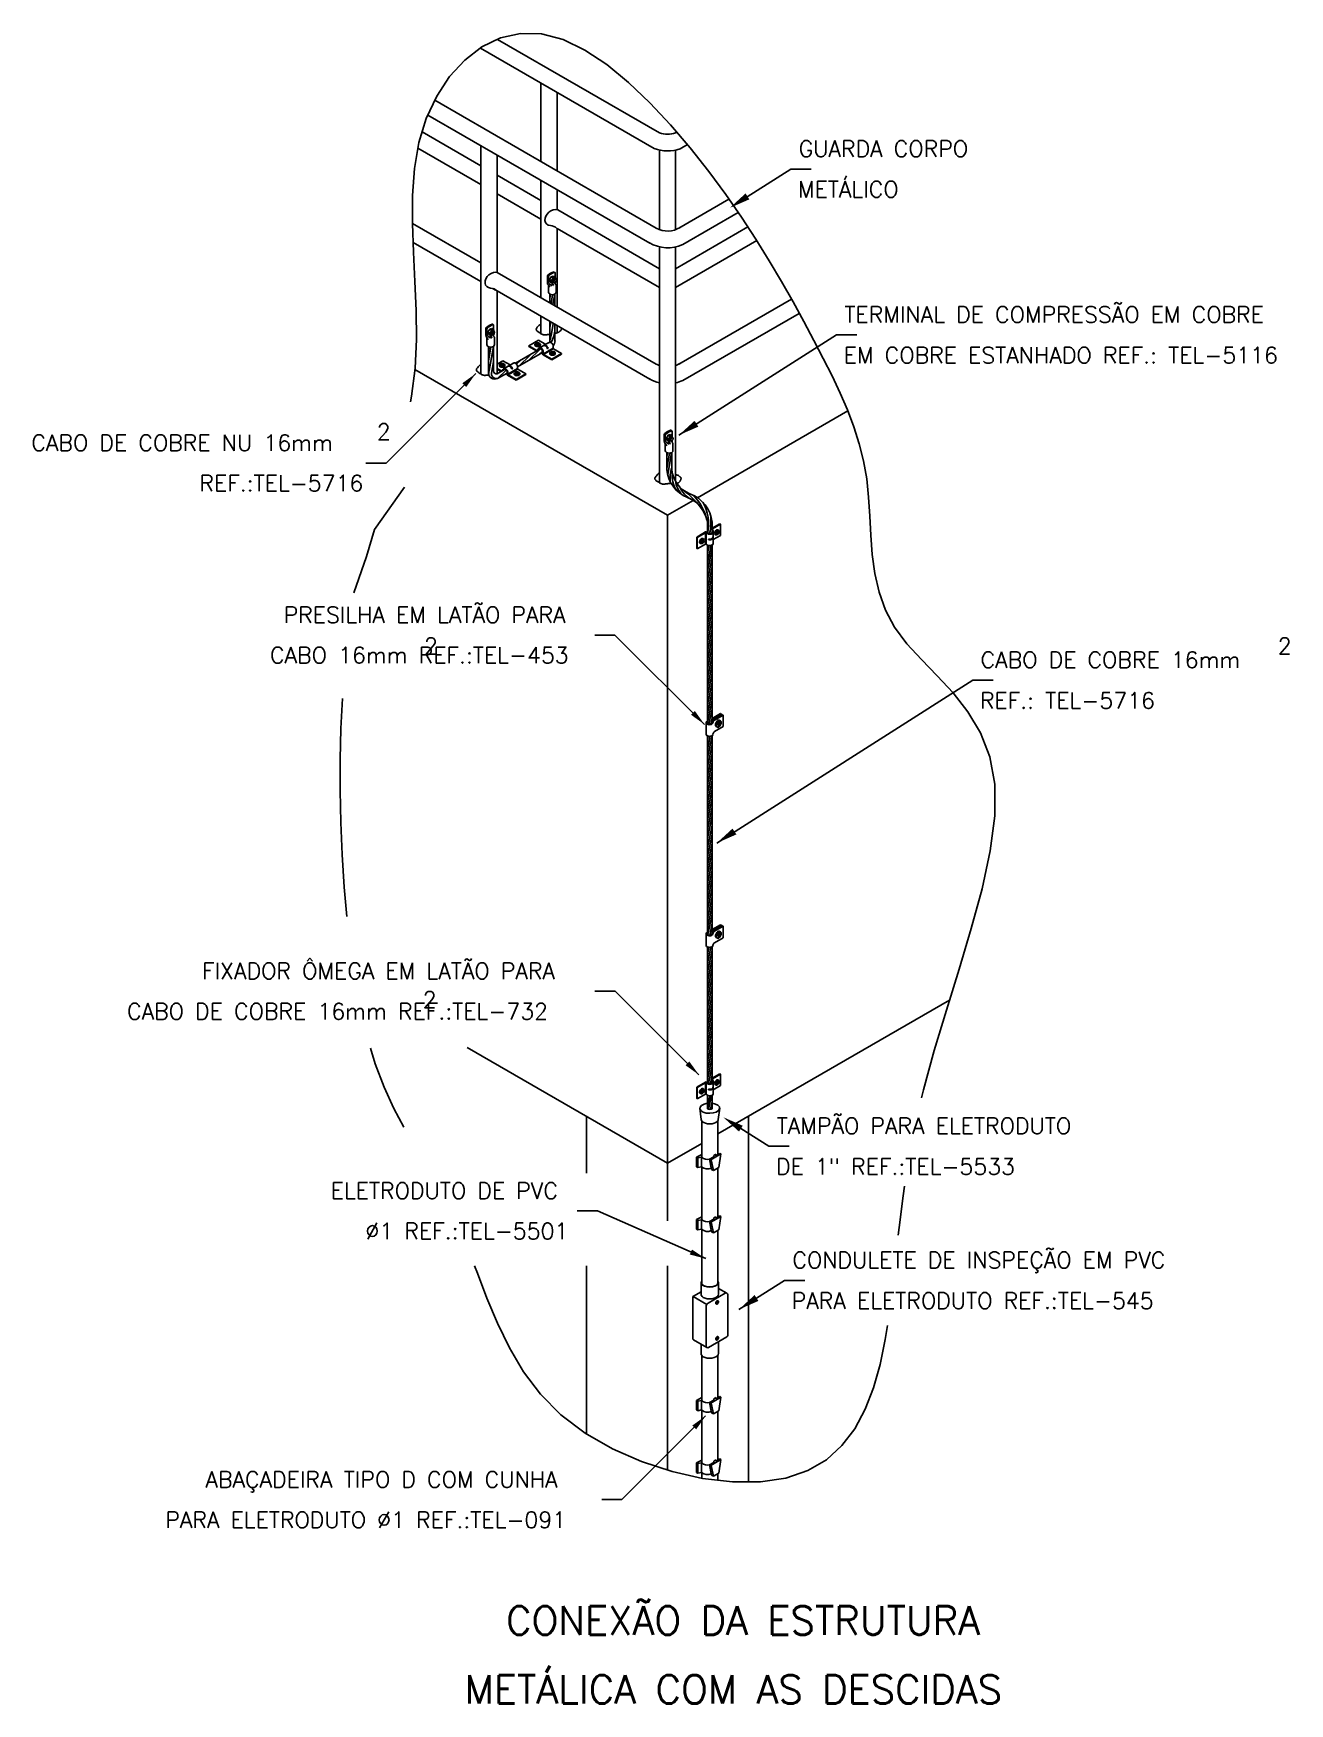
# Model space of a CAD drawing. Header units: millimetres. Extents: x -5049.7 to -5034.2, y -4775.1 to -4754.5.
import ezdxf
from ezdxf.enums import TextEntityAlignment as Align

# ---------------------------------------------------------------- set-up
doc = ezdxf.new("R2010")
doc.units = ezdxf.units.MM
doc.header["$LTSCALE"] = 10
doc.layers.add('Termotécnica', color=7, linetype='Continuous')
doc.styles.add('r140', font='romans.shx')
doc.styles.add('r80', font='romans.shx')

msp = doc.modelspace()

# ---------------------------------------------------------------- texts
at = {"layer": 'Termotécnica', "color": 2, "ltscale": 1.6, "style": 'r80'}
for s, p in [('GUARDA CORPO ', (-5040.248, -4756.048)), ('METÁLICO', (-5040.256, -4756.549)), ('TERMINAL DE COMPRESSÃO EM COBRE', (-5039.684, -4758.095)), ('EM COBRE ESTANHADO REF.: TEL-5116', (-5039.691, -4758.597)), ('CABO DE COBRE 16mm', (-5038.003, -4762.358)), ('REF.: TEL-5716', (-5038.011, -4762.86)), ('TAMPÃO PARA ELETRODUTO ', (-5040.519, -4768.111)), ('DE 1" REF.:TEL-5533', (-5040.526, -4768.613)), ('CONDULETE DE INSPEÇÃO EM PVC ', (-5040.325, -4769.767)), ('PARA ELETRODUTO REF.:TEL-545', (-5040.333, -4770.269))]:
    msp.add_text(s, height=0.2, dxfattribs=at).set_placement(p)
at = {"layer": 'Termotécnica', "color": 2, "ltscale": 12.5, "style": 'r80'}
for p in [(-5045.452, -4759.542), (-5044.871, -4762.186), (-5034.336, -4762.186), (-5044.886, -4766.552)]:
    msp.add_text('2', height=0.2, dxfattribs=at).set_placement(p)
at = {"layer": 'Termotécnica', "color": 2, "style": 'r80'}
for s, p in [('CABO DE COBRE NU 16mm  ', (-5049.715, -4759.579)), ('REF.:TEL-5716', (-5047.641, -4760.077)), ('PRESILHA EM LATÃO PARA', (-5046.603, -4761.702)), ('CABO 16mm REF.:TEL-453', (-5046.77, -4762.2)), ('FIXADOR ÔMEGA EM LATÃO PARA', (-5047.608, -4766.098)), ('CABO DE COBRE 16mm REF.:TEL-732', (-5048.534, -4766.597)), ('ELETRODUTO DE PVC', (-5046.021, -4768.811)), ('%%C1 REF.:TEL-5501', (-5045.592, -4769.309)), ('ABAÇADEIRA TIPO D COM CUNHA', (-5047.567, -4772.376)), ('PARA ELETRODUTO %%c1 REF.:TEL-091', (-5048.062, -4772.875))]:
    msp.add_text(s, height=0.2, dxfattribs=at).set_placement(p, align=Align.MIDDLE_LEFT)
at = {"layer": 'Termotécnica', "color": 5, "style": 'r140'}
for s, p in [(' CONEXÃO DA ESTRUTURA', (-5041.053, -4774.397)), ('METÁLICA COM AS DESCIDAS', (-5041.053, -4775.248))]:
    msp.add_text(s, height=0.35, dxfattribs=at).set_placement(p, align=Align.BOTTOM_CENTER)

# ---------------------------------------------------------------- linework, layer by layer
at = {"layer": 'Termotécnica', "color": 1}
for p, q in [((-5041.966, -4755.751), (-5043.962, -4754.598)), ((-5042.03, -4755.945), (-5044.175, -4754.706)), ((-5043.429, -4756.106), (-5043.429, -4755.137)), ((-5043.229, -4756.221), (-5043.229, -4755.252)), ((-5044.169, -4756.159), (-5044.894, -4755.74)), ((-5041.766, -4755.751), (-5041.751, -4755.742)), ((-5044.169, -4756.389), (-5044.946, -4755.94)), ((-5041.966, -4756.946), (-5041.966, -4755.965)), ((-5041.766, -4756.946), (-5041.766, -4755.966)), ((-5041.71, -4755.949), (-5041.619, -4755.897)), ((-5043.429, -4756.585), (-5043.969, -4756.274)), ((-5043.429, -4756.816), (-5043.969, -4756.504)), ((-5043.429, -4757.785), (-5043.429, -4756.337)), ((-5043.229, -4756.702), (-5043.229, -4756.452)), ((-5041.966, -4757.43), (-5043.221, -4756.704)), ((-5041.766, -4757.43), (-5040.873, -4756.914)), ((-5043.229, -4757.901), (-5043.229, -4756.931)), ((-5041.966, -4757.661), (-5043.229, -4756.931)), ((-5041.766, -4757.661), (-5040.764, -4757.082)), ((-5043.348, -4757.521), (-5043.348, -4757.603)), ((-5043.333, -4757.521), (-5043.346, -4757.514)), ((-5043.335, -4757.528), (-5043.335, -4757.596)), ((-5043.321, -4757.564), (-5043.3, -4757.529)), ((-5043.275, -4757.52), (-5043.3, -4757.529)), ((-5043.279, -4757.541), (-5043.3, -4757.529)), ((-5043.252, -4757.534), (-5043.275, -4757.52)), ((-5043.254, -4757.474), (-5043.266, -4757.467)), ((-5043.252, -4757.533), (-5043.252, -4757.477)), ((-5043.245, -4757.559), (-5043.25, -4757.536)), ((-5043.335, -4757.631), (-5043.317, -4757.658)), ((-5043.335, -4757.717), (-5043.335, -4757.634)), ((-5043.316, -4757.591), (-5043.321, -4757.564)), ((-5043.299, -4757.576), (-5043.321, -4757.564)), ((-5043.293, -4757.604), (-5043.316, -4757.591)), ((-5043.316, -4757.619), (-5043.291, -4757.641)), ((-5043.299, -4757.616), (-5043.285, -4757.607)), ((-5043.299, -4757.616), (-5043.274, -4757.638)), ((-5043.267, -4757.597), (-5043.289, -4757.604)), ((-5043.285, -4757.607), (-5043.285, -4757.628)), ((-5043.285, -4757.607), (-5043.274, -4757.638)), ((-5043.284, -4757.588), (-5043.279, -4757.585)), ((-5043.28, -4757.871), (-5043.258, -4757.744)), ((-5043.278, -4757.591), (-5043.273, -4757.589)), ((-5043.273, -4757.594), (-5043.268, -4757.592)), ((-5043.263, -4757.549), (-5043.264, -4757.553)), ((-5043.258, -4757.551), (-5043.258, -4757.556)), ((-5043.252, -4757.554), (-5043.253, -4757.559)), ((-5043.252, -4757.613), (-5043.252, -4757.596)), ((-5043.247, -4757.557), (-5043.247, -4757.56)), ((-5043.24, -4757.717), (-5043.24, -4757.642)), ((-5043.316, -4757.796), (-5043.308, -4757.748)), ((-5043.302, -4757.859), (-5043.284, -4757.751)), ((-5044.014, -4758.121), (-5044.026, -4758.114)), ((-5044.012, -4758.18), (-5044.012, -4758.124)), ((-5043.429, -4758.23), (-5043.429, -4758.016)), ((-5043.316, -4758.156), (-5043.304, -4758.088)), ((-5043.303, -4758.258), (-5043.276, -4758.104)), ((-5043.229, -4758.221), (-5043.229, -4758.131)), ((-5044.108, -4758.168), (-5044.108, -4758.251)), ((-5044.093, -4758.168), (-5044.106, -4758.161)), ((-5044.095, -4758.175), (-5044.095, -4758.243)), ((-5044.095, -4758.278), (-5044.077, -4758.306)), ((-5044.095, -4758.364), (-5044.095, -4758.281)), ((-5044.081, -4758.211), (-5044.06, -4758.176)), ((-5044.059, -4758.224), (-5044.081, -4758.211)), ((-5044.076, -4758.238), (-5044.081, -4758.211)), ((-5044.052, -4758.251), (-5044.076, -4758.238)), ((-5044.076, -4758.266), (-5044.051, -4758.288)), ((-5044.035, -4758.167), (-5044.06, -4758.176)), ((-5044.039, -4758.188), (-5044.06, -4758.176)), ((-5044.059, -4758.263), (-5044.045, -4758.254)), ((-5044.059, -4758.263), (-5044.034, -4758.285)), ((-5044.027, -4758.244), (-5044.049, -4758.251)), ((-5044.045, -4758.254), (-5044.034, -4758.285)), ((-5044.045, -4758.255), (-5044.045, -4758.275)), ((-5044.044, -4758.235), (-5044.039, -4758.233)), ((-5044.038, -4758.239), (-5044.033, -4758.236)), ((-5044.012, -4758.181), (-5044.035, -4758.167)), ((-5044.033, -4758.242), (-5044.028, -4758.239)), ((-5044.023, -4758.196), (-5044.024, -4758.2)), ((-5044.018, -4758.198), (-5044.018, -4758.203)), ((-5044.012, -4758.201), (-5044.013, -4758.206)), ((-5044.012, -4758.261), (-5044.012, -4758.243)), ((-5044.005, -4758.207), (-5044.01, -4758.183)), ((-5044.007, -4758.204), (-5044.007, -4758.207)), ((-5044, -4758.364), (-5044, -4758.289)), ((-5044.076, -4758.443), (-5044.068, -4758.395)), ((-5044.073, -4758.732), (-5044.014, -4758.388)), ((-5044.073, -4758.565), (-5044.044, -4758.397)), ((-5043.728, -4758.608), (-5043.676, -4758.557)), ((-5043.71, -4758.64), (-5043.553, -4758.488)), ((-5043.584, -4758.567), (-5043.431, -4758.419)), ((-5043.457, -4758.494), (-5043.408, -4758.446)), ((-5043.277, -4758.408), (-5043.397, -4758.479)), ((-5043.276, -4758.412), (-5043.397, -4758.483)), ((-5043.274, -4758.416), (-5043.394, -4758.487)), ((-5043.345, -4758.418), (-5043.343, -4758.413)), ((-5043.343, -4758.413), (-5043.339, -4758.414)), ((-5044.038, -4758.718), (-5044.014, -4758.579)), ((-5043.963, -4758.786), (-5043.856, -4758.682)), ((-5043.715, -4758.662), (-5043.836, -4758.733)), ((-5043.715, -4758.665), (-5043.835, -4758.737)), ((-5043.713, -4758.669), (-5043.833, -4758.74)), ((-5043.784, -4758.671), (-5043.782, -4758.667)), ((-5043.782, -4758.667), (-5043.778, -4758.667)), ((-5041.906, -4759.477), (-5041.906, -4759.56)), ((-5041.892, -4759.478), (-5041.904, -4759.47)), ((-5041.894, -4759.587), (-5041.875, -4759.615)), ((-5041.893, -4759.484), (-5041.893, -4759.552)), ((-5041.893, -4759.673), (-5041.893, -4759.59)), ((-5041.879, -4759.521), (-5041.858, -4759.485)), ((-5041.858, -4759.533), (-5041.879, -4759.521)), ((-5041.874, -4759.547), (-5041.879, -4759.521)), ((-5041.851, -4759.56), (-5041.874, -4759.547)), ((-5041.874, -4759.575), (-5041.849, -4759.597)), ((-5041.833, -4759.476), (-5041.858, -4759.485)), ((-5041.837, -4759.498), (-5041.858, -4759.485)), ((-5041.857, -4759.572), (-5041.843, -4759.564)), ((-5041.857, -4759.572), (-5041.832, -4759.594)), ((-5041.825, -4759.553), (-5041.847, -4759.561)), ((-5041.843, -4759.564), (-5041.832, -4759.594)), ((-5041.843, -4759.564), (-5041.843, -4759.584)), ((-5041.842, -4759.545), (-5041.837, -4759.542)), ((-5041.836, -4759.548), (-5041.831, -4759.545)), ((-5041.81, -4759.49), (-5041.833, -4759.476)), ((-5041.831, -4759.551), (-5041.826, -4759.548)), ((-5041.812, -4759.43), (-5041.825, -4759.423)), ((-5041.822, -4759.505), (-5041.822, -4759.509)), ((-5041.816, -4759.507), (-5041.817, -4759.512)), ((-5041.81, -4759.51), (-5041.811, -4759.515)), ((-5041.81, -4759.49), (-5041.81, -4759.433)), ((-5041.81, -4759.57), (-5041.81, -4759.552)), ((-5041.804, -4759.516), (-5041.808, -4759.493)), ((-5041.805, -4759.513), (-5041.805, -4759.516)), ((-5041.798, -4759.673), (-5041.798, -4759.598)), ((-5041.874, -4759.752), (-5041.866, -4759.704)), ((-5041.874, -4759.894), (-5041.842, -4759.707)), ((-5041.863, -4759.974), (-5041.816, -4759.7)), ((-5041.461, -4760.811), (-5041.418, -4760.786)), ((-5041.461, -4760.811), (-5041.46, -4760.8)), ((-5041.457, -4760.813), (-5041.461, -4760.811)), ((-5041.456, -4760.802), (-5041.46, -4760.8)), ((-5041.457, -4760.813), (-5041.414, -4760.788)), ((-5041.456, -4760.802), (-5041.413, -4760.777)), ((-5041.418, -4760.786), (-5041.417, -4760.779)), ((-5041.414, -4760.788), (-5041.418, -4760.786)), ((-5041.395, -4760.829), (-5041.397, -4760.688)), ((-5041.388, -4760.83), (-5041.389, -4760.689)), ((-5041.361, -4760.773), (-5041.361, -4760.766)), ((-5041.249, -4760.658), (-5041.258, -4760.664)), ((-5041.255, -4760.666), (-5041.258, -4760.664)), ((-5041.255, -4760.666), (-5041.255, -4760.716)), ((-5041.249, -4760.707), (-5041.255, -4760.711)), ((-5041.245, -4760.66), (-5041.249, -4760.658)), ((-5041.249, -4760.658), (-5041.249, -4760.707)), ((-5041.245, -4760.709), (-5041.249, -4760.707)), ((-5041.245, -4760.66), (-5041.245, -4760.709)), ((-5041.329, -4760.846), (-5041.374, -4761.055)), ((-5041.353, -4760.847), (-5041.374, -4760.945)), ((-5041.314, -4760.884), (-5041.374, -4761.165)), ((-5041.314, -4760.994), (-5041.374, -4761.275)), ((-5041.314, -4761.104), (-5041.374, -4761.384)), ((-5041.314, -4761.214), (-5041.374, -4761.494)), ((-5041.314, -4761.324), (-5041.374, -4761.604)), ((-5041.314, -4761.434), (-5041.374, -4761.714)), ((-5041.314, -4761.543), (-5041.374, -4761.824)), ((-5041.314, -4761.653), (-5041.374, -4761.934)), ((-5041.314, -4761.763), (-5041.374, -4762.044)), ((-5041.314, -4761.873), (-5041.374, -4762.154)), ((-5041.314, -4761.983), (-5041.374, -4762.264)), ((-5041.314, -4762.093), (-5041.374, -4762.374)), ((-5041.314, -4762.203), (-5041.374, -4762.484)), ((-5041.314, -4762.313), (-5041.374, -4762.593)), ((-5041.314, -4762.423), (-5041.374, -4762.703)), ((-5041.314, -4762.533), (-5041.374, -4762.813)), ((-5041.314, -4762.643), (-5041.374, -4762.923)), ((-5041.314, -4762.752), (-5041.374, -4763.033)), ((-5041.314, -4762.862), (-5041.354, -4763.05)), ((-5041.314, -4762.972), (-5041.33, -4763.047)), ((-5041.314, -4763.192), (-5041.374, -4763.473)), ((-5041.362, -4763.2), (-5041.374, -4763.253)), ((-5041.339, -4763.201), (-5041.374, -4763.363)), ((-5041.314, -4763.302), (-5041.374, -4763.583)), ((-5041.314, -4763.412), (-5041.374, -4763.692)), ((-5041.314, -4763.522), (-5041.374, -4763.802)), ((-5041.314, -4763.632), (-5041.374, -4763.912)), ((-5041.314, -4763.742), (-5041.374, -4764.022)), ((-5041.314, -4763.851), (-5041.374, -4764.132)), ((-5041.314, -4763.961), (-5041.374, -4764.242)), ((-5041.314, -4764.071), (-5041.374, -4764.352)), ((-5041.314, -4764.181), (-5041.374, -4764.462)), ((-5041.314, -4764.299), (-5041.374, -4764.58)), ((-5041.314, -4764.409), (-5041.374, -4764.69)), ((-5041.314, -4764.519), (-5041.374, -4764.799)), ((-5041.314, -4764.629), (-5041.374, -4764.909)), ((-5041.314, -4764.739), (-5041.374, -4765.019)), ((-5041.314, -4764.849), (-5041.374, -4765.129)), ((-5041.314, -4764.958), (-5041.374, -4765.239)), ((-5041.314, -4765.068), (-5041.374, -4765.349)), ((-5041.314, -4765.178), (-5041.374, -4765.459)), ((-5041.314, -4765.288), (-5041.374, -4765.569)), ((-5041.314, -4765.398), (-5041.368, -4765.65)), ((-5041.314, -4765.508), (-5041.345, -4765.656)), ((-5041.314, -4765.618), (-5041.32, -4765.646)), ((-5041.33, -4765.805), (-5041.374, -4766.008)), ((-5041.354, -4765.806), (-5041.374, -4765.898)), ((-5041.314, -4765.838), (-5041.374, -4766.118)), ((-5041.314, -4765.948), (-5041.374, -4766.228)), ((-5041.314, -4766.057), (-5041.374, -4766.338)), ((-5041.314, -4766.167), (-5041.374, -4766.448)), ((-5041.314, -4766.277), (-5041.374, -4766.558)), ((-5041.314, -4766.387), (-5041.374, -4766.668)), ((-5041.314, -4766.497), (-5041.374, -4766.778)), ((-5041.314, -4766.607), (-5041.374, -4766.888)), ((-5041.314, -4766.717), (-5041.374, -4766.998)), ((-5041.314, -4766.827), (-5041.374, -4767.107)), ((-5041.314, -4766.94), (-5041.374, -4767.22)), ((-5041.314, -4767.049), (-5041.374, -4767.33)), ((-5041.314, -4767.159), (-5041.374, -4767.44)), ((-5038.708, -4767.566), (-5038.575, -4767.082)), ((-5041.314, -4767.269), (-5041.36, -4767.486)), ((-5041.314, -4767.38), (-5041.337, -4767.489)), ((-5041.461, -4767.602), (-5041.418, -4767.577)), ((-5041.461, -4767.602), (-5041.46, -4767.591)), ((-5041.457, -4767.604), (-5041.461, -4767.602)), ((-5041.456, -4767.593), (-5041.46, -4767.591)), ((-5041.457, -4767.604), (-5041.414, -4767.579)), ((-5041.456, -4767.593), (-5041.413, -4767.568)), ((-5041.418, -4767.577), (-5041.417, -4767.57)), ((-5041.414, -4767.579), (-5041.418, -4767.577)), ((-5041.395, -4767.62), (-5041.397, -4767.479)), ((-5041.388, -4767.622), (-5041.389, -4767.481)), ((-5041.345, -4767.639), (-5041.374, -4767.771)), ((-5041.361, -4767.565), (-5041.361, -4767.557)), ((-5041.321, -4767.634), (-5041.358, -4767.807)), ((-5041.314, -4767.446), (-5041.322, -4767.483)), ((-5041.249, -4767.449), (-5041.258, -4767.456)), ((-5041.255, -4767.458), (-5041.258, -4767.456)), ((-5041.255, -4767.458), (-5041.255, -4767.507)), ((-5041.249, -4767.498), (-5041.255, -4767.502)), ((-5041.249, -4767.449), (-5041.249, -4767.498)), ((-5041.245, -4767.451), (-5041.249, -4767.449)), ((-5041.245, -4767.5), (-5041.249, -4767.498)), ((-5041.245, -4767.451), (-5041.245, -4767.5)), ((-5041.314, -4767.71), (-5041.335, -4767.809))]:
    msp.add_line(p, q, dxfattribs=at)
at = {"layer": 'Termotécnica', "color": 2}
for p, q in [((-5042.004, -4756.929), (-5044.738, -4755.35)), ((-5042.083, -4757.114), (-5044.823, -4755.532)), ((-5044.169, -4758.73), (-5044.169, -4755.91)), ((-5043.969, -4757.474), (-5043.969, -4756.026)), ((-5041.728, -4756.929), (-5041.107, -4756.57)), ((-5044.169, -4757.358), (-5045.013, -4756.871)), ((-5041.678, -4757.131), (-5040.992, -4756.735)), ((-5044.169, -4757.589), (-5045.004, -4757.106)), ((-5041.966, -4760.072), (-5041.966, -4757.16)), ((-5041.766, -4760.055), (-5041.766, -4757.161)), ((-5042.004, -4758.607), (-5043.969, -4757.474)), ((-5043.989, -4757.693), (-5044.02, -4757.675)), ((-5043.969, -4758.725), (-5043.969, -4757.704)), ((-5042.083, -4758.793), (-5043.969, -4757.704)), ((-5041.728, -4758.608), (-5040.337, -4757.804)), ((-5041.678, -4758.81), (-5040.24, -4757.98)), ((-5043.501, -4758.361), (-5043.501, -4758.375)), ((-5043.494, -4758.371), (-5043.451, -4758.346)), ((-5043.494, -4758.375), (-5043.451, -4758.35)), ((-5043.483, -4758.375), (-5043.441, -4758.351)), ((-5043.451, -4758.346), (-5043.451, -4758.35)), ((-5043.451, -4758.35), (-5043.445, -4758.353)), ((-5043.434, -4758.361), (-5043.434, -4758.375)), ((-5043.494, -4758.371), (-5043.494, -4758.375)), ((-5043.494, -4758.375), (-5043.483, -4758.379)), ((-5043.483, -4758.375), (-5043.483, -4758.379)), ((-5043.339, -4758.414), (-5043.345, -4758.418)), ((-5043.317, -4758.467), (-5043.317, -4758.481)), ((-5043.267, -4758.481), (-5043.31, -4758.457)), ((-5043.3, -4758.456), (-5043.306, -4758.459)), ((-5043.257, -4758.477), (-5043.3, -4758.452)), ((-5043.3, -4758.452), (-5043.3, -4758.456)), ((-5043.257, -4758.481), (-5043.3, -4758.456)), ((-5043.267, -4758.481), (-5043.267, -4758.485)), ((-5043.257, -4758.481), (-5043.267, -4758.485)), ((-5043.257, -4758.477), (-5043.257, -4758.481)), ((-5043.25, -4758.467), (-5043.25, -4758.481)), ((-5045.336, -4759.828), (-5044.232, -4758.724)), ((-5041.866, -4760.47), (-5044.982, -4758.672)), ((-5043.939, -4758.614), (-5043.939, -4758.628)), ((-5043.933, -4758.624), (-5043.89, -4758.599)), ((-5043.933, -4758.628), (-5043.89, -4758.604)), ((-5043.933, -4758.624), (-5043.933, -4758.628)), ((-5043.933, -4758.628), (-5043.922, -4758.633)), ((-5043.922, -4758.629), (-5043.88, -4758.604)), ((-5043.922, -4758.629), (-5043.922, -4758.633)), ((-5043.89, -4758.599), (-5043.89, -4758.604)), ((-5043.89, -4758.604), (-5043.884, -4758.606)), ((-5043.873, -4758.614), (-5043.873, -4758.628)), ((-5043.778, -4758.667), (-5043.784, -4758.671)), ((-5043.756, -4758.72), (-5043.756, -4758.734)), ((-5043.706, -4758.735), (-5043.749, -4758.71)), ((-5043.739, -4758.709), (-5043.745, -4758.712)), ((-5043.696, -4758.73), (-5043.739, -4758.705)), ((-5043.739, -4758.705), (-5043.739, -4758.709)), ((-5043.696, -4758.734), (-5043.739, -4758.709)), ((-5043.696, -4758.734), (-5043.706, -4758.739)), ((-5043.706, -4758.735), (-5043.706, -4758.739)), ((-5043.696, -4758.73), (-5043.696, -4758.734)), ((-5043.689, -4758.72), (-5043.689, -4758.734)), ((-5041.495, -4760.256), (-5039.639, -4759.185)), ((-5045.336, -4759.828), (-5045.586, -4759.828)), ((-5041.866, -4760.47), (-5041.551, -4760.289)), ((-5041.866, -4760.47), (-5041.866, -4769.182)), ((-5041.314, -4760.631), (-5041.22, -4760.577)), ((-5041.312, -4760.639), (-5041.213, -4760.582)), ((-5041.212, -4760.582), (-5041.22, -4760.577)), ((-5041.213, -4760.722), (-5041.213, -4760.582)), ((-5041.505, -4760.742), (-5041.396, -4760.679)), ((-5041.498, -4760.746), (-5041.505, -4760.742)), ((-5041.505, -4760.883), (-5041.505, -4760.742)), ((-5041.498, -4760.746), (-5041.397, -4760.688)), ((-5041.498, -4760.887), (-5041.498, -4760.746)), ((-5041.498, -4760.887), (-5041.397, -4760.829)), ((-5041.452, -4760.824), (-5041.464, -4760.817)), ((-5041.418, -4760.766), (-5041.431, -4760.759)), ((-5041.38, -4760.836), (-5041.39, -4760.829)), ((-5041.376, -4760.696), (-5041.387, -4760.69)), ((-5041.372, -4760.688), (-5041.385, -4760.68)), ((-5041.302, -4760.819), (-5041.302, -4760.677)), ((-5041.213, -4760.722), (-5041.302, -4760.774)), ((-5041.267, -4760.717), (-5041.279, -4760.71)), ((-5041.233, -4760.659), (-5041.246, -4760.652)), ((-5041.498, -4760.887), (-5041.505, -4760.883)), ((-5042.514, -4761.951), (-5042.764, -4761.951)), ((-5042.514, -4761.951), (-5041.41, -4763.055)), ((-5041.388, -4763.034), (-5041.388, -4763.178)), ((-5041.314, -4762.981), (-5041.21, -4762.921)), ((-5041.314, -4762.993), (-5041.2, -4762.927)), ((-5041.29, -4762.991), (-5041.189, -4762.933)), ((-5041.286, -4763.001), (-5041.179, -4762.939)), ((-5041.179, -4763.082), (-5041.286, -4763.144)), ((-5041.248, -4763.09), (-5041.265, -4763.082)), ((-5041.231, -4763.011), (-5041.243, -4763.021)), ((-5041.238, -4763.023), (-5041.243, -4763.021)), ((-5041.238, -4763.023), (-5041.232, -4763.087)), ((-5041.226, -4763.075), (-5041.233, -4763.081)), ((-5041.231, -4763.011), (-5041.226, -4763.075)), ((-5041.226, -4763.013), (-5041.231, -4763.011)), ((-5041.211, -4763.011), (-5041.228, -4763.003)), ((-5041.226, -4763.013), (-5041.221, -4763.078)), ((-5041.221, -4763.078), (-5041.226, -4763.075)), ((-5041.21, -4762.921), (-5041.2, -4762.927)), ((-5041.2, -4762.927), (-5041.2, -4762.939)), ((-5041.189, -4762.933), (-5041.179, -4762.939)), ((-5041.179, -4762.939), (-5041.179, -4763.082)), ((-5041.314, -4765.587), (-5041.21, -4765.527)), ((-5041.314, -4765.599), (-5041.2, -4765.533)), ((-5041.29, -4765.597), (-5041.189, -4765.539)), ((-5041.286, -4765.606), (-5041.179, -4765.545)), ((-5041.21, -4765.527), (-5041.2, -4765.533)), ((-5041.2, -4765.533), (-5041.2, -4765.545)), ((-5041.189, -4765.539), (-5041.179, -4765.545)), ((-5041.179, -4765.545), (-5041.179, -4765.688)), ((-5041.388, -4765.64), (-5041.388, -4765.783)), ((-5041.179, -4765.688), (-5041.286, -4765.75)), ((-5041.248, -4765.695), (-5041.265, -4765.687)), ((-5041.231, -4765.617), (-5041.243, -4765.626)), ((-5041.238, -4765.629), (-5041.243, -4765.626)), ((-5041.238, -4765.629), (-5041.232, -4765.693)), ((-5041.226, -4765.681), (-5041.233, -4765.687)), ((-5041.226, -4765.619), (-5041.231, -4765.617)), ((-5041.231, -4765.617), (-5041.226, -4765.681)), ((-5041.211, -4765.617), (-5041.228, -4765.609)), ((-5041.226, -4765.619), (-5041.221, -4765.683)), ((-5041.221, -4765.683), (-5041.226, -4765.681)), ((-5042.512, -4766.347), (-5042.762, -4766.347)), ((-5042.512, -4766.347), (-5041.479, -4767.38)), ((-5041.243, -4768.111), (-5038.387, -4766.461)), ((-5041.866, -4768.47), (-5044.338, -4767.043)), ((-5041.314, -4767.423), (-5041.22, -4767.369)), ((-5041.312, -4767.43), (-5041.213, -4767.373)), ((-5041.212, -4767.373), (-5041.22, -4767.369)), ((-5041.213, -4767.513), (-5041.213, -4767.373)), ((-5041.505, -4767.533), (-5041.396, -4767.471)), ((-5041.505, -4767.674), (-5041.505, -4767.533)), ((-5041.498, -4767.538), (-5041.505, -4767.533)), ((-5041.498, -4767.538), (-5041.397, -4767.479)), ((-5041.498, -4767.679), (-5041.498, -4767.538)), ((-5041.498, -4767.679), (-5041.397, -4767.62)), ((-5041.452, -4767.615), (-5041.464, -4767.608)), ((-5041.418, -4767.557), (-5041.431, -4767.55)), ((-5041.38, -4767.627), (-5041.39, -4767.62)), ((-5041.376, -4767.487), (-5041.387, -4767.481)), ((-5041.372, -4767.479), (-5041.385, -4767.471)), ((-5041.302, -4767.611), (-5041.302, -4767.468)), ((-5041.213, -4767.513), (-5041.302, -4767.565)), ((-5041.267, -4767.508), (-5041.279, -4767.501)), ((-5041.233, -4767.45), (-5041.246, -4767.443)), ((-5041.498, -4767.679), (-5041.505, -4767.674)), ((-5042.866, -4767.893), (-5042.866, -4768.593)), ((-5041.444, -4767.948), (-5041.444, -4768.399)), ((-5041.243, -4767.943), (-5041.243, -4768.364)), ((-5040.866, -4767.893), (-5040.866, -4772.404)), ((-5041.866, -4768.47), (-5041.444, -4768.227)), ((-5041.444, -4768.516), (-5041.444, -4769.169)), ((-5041.243, -4768.53), (-5041.243, -4769.134)), ((-5042.731, -4769.06), (-5042.981, -4769.06)), ((-5042.731, -4769.06), (-5041.394, -4769.65)), ((-5041.444, -4769.286), (-5041.444, -4769.954)), ((-5041.243, -4769.3), (-5041.243, -4769.954)), ((-5042.866, -4769.737), (-5042.866, -4771.813)), ((-5041.866, -4769.737), (-5041.866, -4772.26)), ((-5041.444, -4770.843), (-5041.444, -4771.402)), ((-5041.243, -4770.842), (-5041.243, -4771.367)), ((-5041.444, -4771.519), (-5041.444, -4772.172)), ((-5041.243, -4771.533), (-5041.243, -4772.137)), ((-5042.428, -4772.625), (-5041.395, -4771.592)), ((-5041.444, -4772.289), (-5041.444, -4772.359)), ((-5041.243, -4772.303), (-5041.243, -4772.384)), ((-5042.428, -4772.625), (-5042.678, -4772.625))]:
    msp.add_line(p, q, dxfattribs=at)
at = {"layer": 'Termotécnica', "color": 2, "ltscale": 1.6}
for p, q in [((-5041.052, -4756.649), (-5040.344, -4756.199)), ((-5040.344, -4756.199), (-5040.094, -4756.199)), ((-5041.726, -4759.484), (-5039.779, -4758.246)), ((-5039.779, -4758.246), (-5039.529, -4758.246)), ((-5041.257, -4764.519), (-5038.099, -4762.509)), ((-5038.099, -4762.509), (-5037.849, -4762.509)), ((-5040.961, -4768.045), (-5040.614, -4768.262)), ((-5040.614, -4768.262), (-5040.364, -4768.262)), ((-5040.767, -4770.136), (-5040.421, -4769.918)), ((-5040.421, -4769.918), (-5040.171, -4769.918)), ((-5040.984, -4770.277), (-5040.866, -4770.202))]:
    msp.add_line(p, q, dxfattribs=at)
at = {"layer": 'Termotécnica', "color": 3}
for p, q in [((-5043.316, -4757.851), (-5043.316, -4757.745)), ((-5043.254, -4757.887), (-5043.254, -4757.741)), ((-5043.316, -4758.308), (-5043.316, -4758.081)), ((-5043.254, -4758.324), (-5043.254, -4758.117)), ((-5043.457, -4758.312), (-5043.577, -4758.381)), ((-5043.457, -4758.312), (-5043.368, -4758.363)), ((-5043.328, -4758.34), (-5043.451, -4758.411)), ((-5044.076, -4758.715), (-5044.076, -4758.391)), ((-5044.014, -4758.694), (-5044.014, -4758.388)), ((-5043.896, -4758.565), (-5043.969, -4758.607)), ((-5043.896, -4758.565), (-5043.807, -4758.616)), ((-5043.743, -4758.594), (-5043.438, -4758.418)), ((-5043.715, -4758.642), (-5043.407, -4758.465)), ((-5043.577, -4758.381), (-5043.577, -4758.39)), ((-5043.479, -4758.438), (-5043.577, -4758.381)), ((-5043.483, -4758.444), (-5043.577, -4758.39)), ((-5043.407, -4758.466), (-5043.407, -4758.481)), ((-5043.294, -4758.553), (-5043.402, -4758.491)), ((-5043.398, -4758.465), (-5043.398, -4758.478)), ((-5043.294, -4758.545), (-5043.394, -4758.487)), ((-5043.173, -4758.475), (-5043.294, -4758.545)), ((-5043.173, -4758.483), (-5043.294, -4758.553)), ((-5043.294, -4758.545), (-5043.294, -4758.553)), ((-5043.276, -4758.399), (-5043.277, -4758.411)), ((-5043.173, -4758.475), (-5043.273, -4758.417)), ((-5043.173, -4758.475), (-5043.173, -4758.483)), ((-5044.014, -4758.633), (-5044.016, -4758.635)), ((-5044.014, -4758.636), (-5044.016, -4758.635)), ((-5044.014, -4758.644), (-5044.016, -4758.643)), ((-5043.918, -4758.691), (-5043.969, -4758.662)), ((-5043.922, -4758.698), (-5043.969, -4758.67)), ((-5043.969, -4758.725), (-5043.877, -4758.672)), ((-5043.963, -4758.786), (-5043.845, -4758.718)), ((-5043.767, -4758.594), (-5043.89, -4758.664)), ((-5043.846, -4758.719), (-5043.846, -4758.734)), ((-5043.733, -4758.807), (-5043.841, -4758.744)), ((-5043.837, -4758.719), (-5043.837, -4758.731)), ((-5043.733, -4758.798), (-5043.833, -4758.74)), ((-5043.612, -4758.728), (-5043.733, -4758.798)), ((-5043.612, -4758.737), (-5043.733, -4758.807)), ((-5043.715, -4758.652), (-5043.716, -4758.664)), ((-5043.612, -4758.728), (-5043.712, -4758.67)), ((-5043.612, -4758.728), (-5043.612, -4758.737)), ((-5043.733, -4758.798), (-5043.733, -4758.807)), ((-5041.874, -4759.906), (-5041.874, -4759.701)), ((-5041.812, -4759.898), (-5041.812, -4759.698)), ((-5041.374, -4760.559), (-5041.374, -4760.687)), ((-5041.314, -4760.559), (-5041.314, -4760.681)), ((-5041.374, -4760.84), (-5041.374, -4763.037)), ((-5041.314, -4760.84), (-5041.314, -4763.028)), ((-5041.374, -4763.196), (-5041.374, -4765.643)), ((-5041.314, -4763.192), (-5041.314, -4765.634)), ((-5041.374, -4765.801), (-5041.374, -4767.478)), ((-5041.314, -4765.797), (-5041.314, -4767.472)), ((-5041.374, -4767.631), (-5041.374, -4767.798)), ((-5041.314, -4767.631), (-5041.314, -4767.797)), ((-5041.449, -4767.931), (-5041.466, -4767.794)), ((-5041.239, -4767.931), (-5041.222, -4767.792)), ((-5041.444, -4768.363), (-5041.506, -4768.398)), ((-5041.491, -4768.407), (-5041.506, -4768.398)), ((-5041.506, -4768.398), (-5041.506, -4768.516)), ((-5041.491, -4768.407), (-5041.445, -4768.398)), ((-5041.491, -4768.407), (-5041.491, -4768.524)), ((-5041.445, -4768.398), (-5041.445, -4768.516)), ((-5041.346, -4768.423), (-5041.295, -4768.394)), ((-5041.346, -4768.423), (-5041.322, -4768.55)), ((-5041.333, -4768.431), (-5041.346, -4768.423)), ((-5041.333, -4768.431), (-5041.206, -4768.357)), ((-5041.325, -4768.431), (-5041.3, -4768.562)), ((-5041.295, -4768.376), (-5041.27, -4768.362)), ((-5041.295, -4768.394), (-5041.295, -4768.376)), ((-5041.27, -4768.379), (-5041.219, -4768.35)), ((-5041.27, -4768.379), (-5041.27, -4768.362)), ((-5041.206, -4768.357), (-5041.233, -4768.524)), ((-5041.206, -4768.357), (-5041.219, -4768.35)), ((-5041.491, -4768.524), (-5041.506, -4768.516)), ((-5041.491, -4768.524), (-5041.445, -4768.516)), ((-5041.3, -4768.562), (-5041.322, -4768.55)), ((-5041.3, -4768.562), (-5041.233, -4768.524)), ((-5041.444, -4769.133), (-5041.506, -4769.168)), ((-5041.506, -4769.168), (-5041.506, -4769.286)), ((-5041.491, -4769.177), (-5041.506, -4769.168)), ((-5041.491, -4769.294), (-5041.506, -4769.286)), ((-5041.491, -4769.177), (-5041.445, -4769.169)), ((-5041.491, -4769.177), (-5041.491, -4769.294)), ((-5041.491, -4769.294), (-5041.445, -4769.286)), ((-5041.445, -4769.169), (-5041.445, -4769.286)), ((-5041.346, -4769.193), (-5041.295, -4769.164)), ((-5041.333, -4769.201), (-5041.346, -4769.193)), ((-5041.346, -4769.193), (-5041.322, -4769.32)), ((-5041.333, -4769.201), (-5041.206, -4769.128)), ((-5041.325, -4769.201), (-5041.3, -4769.333)), ((-5041.295, -4769.147), (-5041.27, -4769.132)), ((-5041.295, -4769.164), (-5041.295, -4769.147)), ((-5041.27, -4769.15), (-5041.219, -4769.12)), ((-5041.27, -4769.15), (-5041.27, -4769.132)), ((-5041.206, -4769.128), (-5041.233, -4769.294)), ((-5041.206, -4769.128), (-5041.219, -4769.12)), ((-5041.3, -4769.333), (-5041.322, -4769.32)), ((-5041.3, -4769.333), (-5041.233, -4769.294)), ((-5041.544, -4770.112), (-5041.451, -4770.058)), ((-5041.451, -4769.947), (-5041.451, -4770.092)), ((-5041.364, -4770.198), (-5041.153, -4770.077)), ((-5041.237, -4769.945), (-5041.237, -4770.091)), ((-5041.133, -4770.077), (-5041.237, -4770.017)), ((-5041.123, -4770.598), (-5041.123, -4770.094)), ((-5041.554, -4770.633), (-5041.554, -4770.129)), ((-5041.382, -4770.217), (-5041.551, -4770.119)), ((-5041.389, -4770.729), (-5041.389, -4770.242)), ((-5041.258, -4770.211), (-5041.266, -4770.207)), ((-5041.249, -4770.173), (-5041.255, -4770.178)), ((-5041.253, -4770.179), (-5041.255, -4770.178)), ((-5041.253, -4770.179), (-5041.25, -4770.21)), ((-5041.247, -4770.204), (-5041.25, -4770.207)), ((-5041.249, -4770.173), (-5041.247, -4770.204)), ((-5041.247, -4770.174), (-5041.249, -4770.173)), ((-5041.239, -4770.173), (-5041.248, -4770.169)), ((-5041.247, -4770.174), (-5041.244, -4770.205)), ((-5041.244, -4770.205), (-5041.247, -4770.204)), ((-5041.379, -4770.746), (-5041.544, -4770.651)), ((-5041.451, -4770.704), (-5041.451, -4770.825)), ((-5041.359, -4770.746), (-5041.133, -4770.616)), ((-5041.258, -4770.655), (-5041.266, -4770.651)), ((-5041.249, -4770.616), (-5041.255, -4770.621)), ((-5041.253, -4770.622), (-5041.255, -4770.621)), ((-5041.253, -4770.622), (-5041.25, -4770.654)), ((-5041.247, -4770.648), (-5041.25, -4770.651)), ((-5041.247, -4770.617), (-5041.249, -4770.616)), ((-5041.249, -4770.616), (-5041.247, -4770.648)), ((-5041.239, -4770.616), (-5041.248, -4770.612)), ((-5041.247, -4770.617), (-5041.244, -4770.649)), ((-5041.244, -4770.649), (-5041.247, -4770.648)), ((-5041.237, -4770.675), (-5041.237, -4770.824)), ((-5041.27, -4771.382), (-5041.219, -4771.353)), ((-5041.206, -4771.36), (-5041.219, -4771.353)), ((-5041.444, -4771.365), (-5041.506, -4771.401)), ((-5041.506, -4771.401), (-5041.506, -4771.518)), ((-5041.491, -4771.41), (-5041.506, -4771.401)), ((-5041.491, -4771.527), (-5041.506, -4771.518)), ((-5041.491, -4771.41), (-5041.445, -4771.401)), ((-5041.491, -4771.41), (-5041.491, -4771.527)), ((-5041.491, -4771.527), (-5041.445, -4771.518)), ((-5041.445, -4771.401), (-5041.445, -4771.518)), ((-5041.346, -4771.426), (-5041.295, -4771.397)), ((-5041.333, -4771.433), (-5041.346, -4771.426)), ((-5041.346, -4771.426), (-5041.322, -4771.552)), ((-5041.333, -4771.433), (-5041.206, -4771.36)), ((-5041.325, -4771.433), (-5041.3, -4771.565)), ((-5041.3, -4771.565), (-5041.322, -4771.552)), ((-5041.3, -4771.565), (-5041.233, -4771.527)), ((-5041.295, -4771.379), (-5041.27, -4771.365)), ((-5041.295, -4771.397), (-5041.295, -4771.379)), ((-5041.27, -4771.382), (-5041.27, -4771.365)), ((-5041.206, -4771.36), (-5041.233, -4771.527)), ((-5041.444, -4772.136), (-5041.506, -4772.171)), ((-5041.491, -4772.18), (-5041.506, -4772.171)), ((-5041.506, -4772.171), (-5041.506, -4772.288)), ((-5041.491, -4772.18), (-5041.445, -4772.171)), ((-5041.445, -4772.171), (-5041.445, -4772.288)), ((-5041.346, -4772.196), (-5041.295, -4772.167)), ((-5041.333, -4772.203), (-5041.206, -4772.13)), ((-5041.295, -4772.149), (-5041.27, -4772.135)), ((-5041.295, -4772.167), (-5041.295, -4772.149)), ((-5041.27, -4772.152), (-5041.219, -4772.123)), ((-5041.27, -4772.152), (-5041.27, -4772.135)), ((-5041.206, -4772.13), (-5041.233, -4772.297)), ((-5041.206, -4772.13), (-5041.219, -4772.123)), ((-5041.491, -4772.297), (-5041.506, -4772.288)), ((-5041.491, -4772.18), (-5041.491, -4772.297)), ((-5041.491, -4772.297), (-5041.445, -4772.288)), ((-5041.346, -4772.196), (-5041.322, -4772.323)), ((-5041.333, -4772.203), (-5041.346, -4772.196)), ((-5041.325, -4772.203), (-5041.3, -4772.335)), ((-5041.3, -4772.335), (-5041.322, -4772.323)), ((-5041.3, -4772.335), (-5041.233, -4772.297))]:
    msp.add_line(p, q, dxfattribs=at)
at = {"layer": 'Termotécnica', "color": 1}
for points in [[(-5045.038, -4759.073), (-5045.024, -4759.001), (-5044.98, -4758.658), (-5044.963, -4758.305), (-5044.966, -4757.947), (-5044.982, -4757.586), (-5045, -4757.226), (-5045.013, -4756.871), (-5045.012, -4756.524), (-5044.989, -4756.19), (-5044.934, -4755.872), (-5044.842, -4755.573), (-5044.714, -4755.299), (-5044.554, -4755.057), (-5044.367, -4754.853), (-5044.155, -4754.692), (-5043.925, -4754.58), (-5043.679, -4754.524), (-5043.421, -4754.53), (-5043.155, -4754.601), (-5042.885, -4754.731), (-5042.615, -4754.91), (-5042.346, -4755.129), (-5042.082, -4755.38), (-5041.828, -4755.652), (-5041.585, -4755.938), (-5041.357, -4756.227), (-5041.147, -4756.512), (-5040.953, -4756.792), (-5040.775, -4757.065), (-5040.61, -4757.33), (-5040.458, -4757.589), (-5040.317, -4757.839), (-5040.185, -4758.081), (-5040.061, -4758.314), (-5039.944, -4758.537), (-5039.835, -4758.753), (-5039.735, -4758.964), (-5039.644, -4759.172), (-5039.565, -4759.38), (-5039.499, -4759.589), (-5039.446, -4759.802), (-5039.408, -4760.022), (-5039.385, -4760.249), (-5039.37, -4760.483), (-5039.357, -4760.719), (-5039.339, -4760.956), (-5039.308, -4761.191), (-5039.256, -4761.421), (-5039.177, -4761.644), (-5039.064, -4761.856), (-5038.912, -4762.058), (-5038.732, -4762.254), (-5038.537, -4762.454), (-5038.342, -4762.666), (-5038.159, -4762.898), (-5038.003, -4763.157), (-5037.887, -4763.454), (-5037.826, -4763.794), (-5037.827, -4764.184), (-5037.885, -4764.617), (-5037.985, -4765.083), (-5038.117, -4765.573), (-5038.267, -4766.075), (-5038.424, -4766.582), (-5038.575, -4767.082)], [(-5043.429, -4758.108), (-5043.443, -4758.121), (-5043.455, -4758.132), (-5043.465, -4758.143), (-5043.472, -4758.152), (-5043.478, -4758.16), (-5043.482, -4758.167), (-5043.485, -4758.173), (-5043.485, -4758.179), (-5043.484, -4758.185), (-5043.481, -4758.19), (-5043.477, -4758.195), (-5043.473, -4758.2), (-5043.467, -4758.204), (-5043.461, -4758.209), (-5043.455, -4758.213), (-5043.449, -4758.217), (-5043.443, -4758.221), (-5043.437, -4758.225), (-5043.431, -4758.229), (-5043.426, -4758.232), (-5043.42, -4758.236), (-5043.415, -4758.239), (-5043.409, -4758.241), (-5043.403, -4758.243), (-5043.397, -4758.244), (-5043.391, -4758.245), (-5043.384, -4758.246), (-5043.377, -4758.246), (-5043.37, -4758.246), (-5043.363, -4758.245), (-5043.355, -4758.244), (-5043.347, -4758.243), (-5043.338, -4758.242), (-5043.33, -4758.241), (-5043.321, -4758.24), (-5043.316, -4758.24)], [(-5043.254, -4758.229), (-5043.252, -4758.229), (-5043.227, -4758.22), (-5043.207, -4758.211), (-5043.193, -4758.202), (-5043.184, -4758.193), (-5043.177, -4758.183), (-5043.174, -4758.174), (-5043.172, -4758.165), (-5043.172, -4758.164)], [(-5044.169, -4758.608), (-5044.182, -4758.621), (-5044.194, -4758.632), (-5044.204, -4758.642), (-5044.212, -4758.651), (-5044.218, -4758.659), (-5044.222, -4758.666), (-5044.224, -4758.673), (-5044.224, -4758.679), (-5044.223, -4758.684), (-5044.221, -4758.69), (-5044.217, -4758.695), (-5044.212, -4758.699), (-5044.207, -4758.704), (-5044.201, -4758.708), (-5044.194, -4758.712), (-5044.188, -4758.717), (-5044.182, -4758.721), (-5044.176, -4758.725), (-5044.171, -4758.728), (-5044.165, -4758.732), (-5044.16, -4758.735), (-5044.154, -4758.738), (-5044.148, -4758.741), (-5044.142, -4758.743), (-5044.136, -4758.744), (-5044.13, -4758.745), (-5044.123, -4758.746), (-5044.117, -4758.746), (-5044.109, -4758.745), (-5044.102, -4758.745), (-5044.094, -4758.744), (-5044.086, -4758.743), (-5044.078, -4758.742), (-5044.07, -4758.741)], [(-5041.966, -4759.95), (-5041.98, -4759.962), (-5041.992, -4759.974), (-5042.001, -4759.984), (-5042.009, -4759.993), (-5042.015, -4760.001), (-5042.019, -4760.008), (-5042.021, -4760.015), (-5042.022, -4760.021), (-5042.021, -4760.026), (-5042.018, -4760.031), (-5042.014, -4760.036), (-5042.009, -4760.041), (-5042.004, -4760.046), (-5041.998, -4760.05), (-5041.992, -4760.054), (-5041.986, -4760.058), (-5041.98, -4760.062), (-5041.974, -4760.066), (-5041.968, -4760.07), (-5041.963, -4760.074), (-5041.957, -4760.077), (-5041.951, -4760.08), (-5041.946, -4760.082), (-5041.94, -4760.084), (-5041.934, -4760.086), (-5041.927, -4760.087), (-5041.921, -4760.087), (-5041.914, -4760.087), (-5041.907, -4760.087), (-5041.899, -4760.087), (-5041.892, -4760.086), (-5041.884, -4760.085), (-5041.875, -4760.084), (-5041.867, -4760.083), (-5041.858, -4760.082), (-5041.849, -4760.081), (-5041.839, -4760.08), (-5041.83, -4760.079), (-5041.821, -4760.078), (-5041.821, -4760.078)], [(-5041.751, -4760.078), (-5041.745, -4760.077), (-5041.739, -4760.076), (-5041.734, -4760.074), (-5041.729, -4760.071), (-5041.725, -4760.068), (-5041.721, -4760.064), (-5041.717, -4760.06), (-5041.713, -4760.056), (-5041.71, -4760.051), (-5041.708, -4760.045), (-5041.705, -4760.04), (-5041.703, -4760.034), (-5041.701, -4760.029), (-5041.7, -4760.024), (-5041.699, -4760.019), (-5041.699, -4760.015), (-5041.699, -4760.012), (-5041.7, -4760.009), (-5041.701, -4760.007), (-5041.702, -4760.005), (-5041.704, -4760.004), (-5041.707, -4760.002), (-5041.709, -4760), (-5041.713, -4759.997), (-5041.717, -4759.994), (-5041.721, -4759.99), (-5041.726, -4759.986), (-5041.732, -4759.983), (-5041.739, -4759.979), (-5041.747, -4759.976), (-5041.756, -4759.974), (-5041.766, -4759.972)], [(-5045.737, -4761.432), (-5045.579, -4760.981), (-5045.48, -4760.65), (-5045.109, -4760.125)], [(-5045.823, -4765.426), (-5045.855, -4765.062), (-5045.88, -4764.662), (-5045.897, -4764.264), (-5045.906, -4763.872), (-5045.906, -4763.486), (-5045.897, -4763.107), (-5045.877, -4762.736)], [(-5045.119, -4768.025), (-5045.241, -4767.796), (-5045.363, -4767.532), (-5045.473, -4767.245), (-5045.532, -4767.05)], [(-5038.708, -4767.566), (-5038.731, -4767.666)], [(-5038.941, -4768.754), (-5038.959, -4768.875), (-5039.008, -4769.267), (-5039.018, -4769.359)], [(-5039.151, -4770.474), (-5039.179, -4770.65), (-5039.242, -4770.956), (-5039.323, -4771.244), (-5039.427, -4771.51), (-5039.555, -4771.749), (-5039.714, -4771.958), (-5039.906, -4772.132), (-5040.135, -4772.267), (-5040.405, -4772.359), (-5040.718, -4772.404), (-5041.065, -4772.404), (-5041.432, -4772.362), (-5041.81, -4772.278), (-5042.185, -4772.156), (-5042.546, -4771.997), (-5042.882, -4771.804), (-5043.18, -4771.579), (-5043.432, -4771.324), (-5043.641, -4771.046), (-5043.817, -4770.751), (-5043.965, -4770.445), (-5044.094, -4770.136), (-5044.212, -4769.83), (-5044.247, -4769.737)]]:
    msp.add_lwpolyline(points, dxfattribs=at)
at = {"layer": 'Termotécnica', "color": 2}
for points in [[(-5041.228, -4763.003, 0.174705), (-5041.235, -4763.002, 0.104203), (-5041.247, -4763.008, 0.064948), (-5041.257, -4763.018, 0.051099), (-5041.266, -4763.033, 0.051099), (-5041.272, -4763.05, 0.064948), (-5041.273, -4763.064, 0.104203), (-5041.27, -4763.076, 0.174705), (-5041.265, -4763.082, 0.174705)], [(-5041.238, -4763.023, 0.016409), (-5041.24, -4763.026, 0.051099), (-5041.249, -4763.041, 0.051099), (-5041.255, -4763.058, 0.064948), (-5041.256, -4763.072, 0.104203), (-5041.254, -4763.084, 0.174705), (-5041.248, -4763.09, 0.174705)], [(-5041.248, -4763.09, 0.174705), (-5041.24, -4763.091, 0.06738), (-5041.232, -4763.087, 0.064948)], [(-5041.221, -4763.078, 0.016409), (-5041.219, -4763.075, 0.051099), (-5041.21, -4763.06, 0.051099), (-5041.204, -4763.043, 0.064948), (-5041.202, -4763.029, 0.104203), (-5041.205, -4763.017, 0.174705), (-5041.211, -4763.011, 0.174705), (-5041.219, -4763.01, 0.06738), (-5041.226, -4763.013, 0.064948)], [(-5041.228, -4765.609, 0.174705), (-5041.235, -4765.608, 0.104203), (-5041.247, -4765.614, 0.064948), (-5041.257, -4765.624, 0.051099), (-5041.266, -4765.639, 0.051099), (-5041.272, -4765.655, 0.064948), (-5041.273, -4765.669, 0.104203), (-5041.27, -4765.682, 0.174705), (-5041.265, -4765.687, 0.174705)], [(-5041.238, -4765.629, 0.016409), (-5041.24, -4765.631, 0.051099), (-5041.249, -4765.647, 0.051099), (-5041.255, -4765.663, 0.064948), (-5041.256, -4765.677, 0.104203), (-5041.254, -4765.69, 0.174705), (-5041.248, -4765.695, 0.174705)], [(-5041.248, -4765.695, 0.174705), (-5041.24, -4765.696, 0.06738), (-5041.232, -4765.693, 0.064948)], [(-5041.221, -4765.683, 0.016409), (-5041.219, -4765.68, 0.051099), (-5041.21, -4765.665, 0.051099), (-5041.204, -4765.648, 0.064948), (-5041.202, -4765.635, 0.104203), (-5041.205, -4765.622, 0.174705), (-5041.211, -4765.617, 0.174705), (-5041.219, -4765.616, 0.06738), (-5041.226, -4765.619, 0.064948)]]:
    msp.add_lwpolyline(points, format="xyb", dxfattribs=at)
at = {"layer": 'Termotécnica', "color": 3}
for points in [[(-5041.248, -4770.169, 0.174705), (-5041.251, -4770.169, 0.104203), (-5041.257, -4770.171, 0.064948), (-5041.262, -4770.176, 0.051099), (-5041.266, -4770.184, 0.051099), (-5041.269, -4770.192, 0.064948), (-5041.27, -4770.199, 0.104203), (-5041.269, -4770.205, 0.174705), (-5041.266, -4770.207, 0.174705)], [(-5041.253, -4770.179, 0.016409), (-5041.254, -4770.18, 0.051099), (-5041.258, -4770.188, 0.051099), (-5041.261, -4770.196, 0.064948), (-5041.262, -4770.203, 0.104203), (-5041.26, -4770.209, 0.174705), (-5041.258, -4770.211, 0.174705)], [(-5041.258, -4770.211, 0.174705), (-5041.254, -4770.212, 0.06738), (-5041.25, -4770.21, 0.064948)], [(-5041.244, -4770.205, 0.016409), (-5041.243, -4770.204, 0.051099), (-5041.239, -4770.197, 0.051099), (-5041.236, -4770.188, 0.064948), (-5041.235, -4770.182, 0.104203), (-5041.237, -4770.176, 0.174705), (-5041.239, -4770.173, 0.174705), (-5041.243, -4770.172, 0.06738), (-5041.247, -4770.174, 0.064948)], [(-5041.248, -4770.612, 0.174705), (-5041.251, -4770.612, 0.104203), (-5041.257, -4770.615, 0.064948), (-5041.262, -4770.62, 0.051099), (-5041.266, -4770.627, 0.051099), (-5041.269, -4770.635, 0.064948), (-5041.27, -4770.642, 0.104203), (-5041.269, -4770.648, 0.174705), (-5041.266, -4770.651, 0.174705)], [(-5041.253, -4770.622, 0.016409), (-5041.254, -4770.624, 0.051099), (-5041.258, -4770.631, 0.051099), (-5041.261, -4770.639, 0.064948), (-5041.262, -4770.646, 0.104203), (-5041.26, -4770.652, 0.174705), (-5041.258, -4770.655, 0.174705)], [(-5041.258, -4770.655, 0.174705), (-5041.254, -4770.655, 0.06738), (-5041.25, -4770.654, 0.064948)], [(-5041.244, -4770.649, 0.016409), (-5041.243, -4770.647, 0.051099), (-5041.239, -4770.64, 0.051099), (-5041.236, -4770.632, 0.064948), (-5041.235, -4770.625, 0.104203), (-5041.237, -4770.619, 0.174705), (-5041.239, -4770.616, 0.174705), (-5041.243, -4770.616, 0.06738), (-5041.247, -4770.617, 0.064948)]]:
    msp.add_lwpolyline(points, format="xyb", dxfattribs=at)
at = {"layer": 'Termotécnica', "color": 1}
for centre, radius, start, end in [((-5041.866, -4755.475), 0.294, 250.0724, 289.9005), ((-5041.864, -4755.533), 0.443, 248.0668, 290.4135), ((-5043.326, -4757.042), 0.147, 48.9158, 84.2633), ((-5043.333, -4757.521), 0.015, 120, 180), ((-5043.217, -4757.64), 0.181, 106.94, 133.06), ((-5043.32, -4757.528), 0.015, 120, 180), ((-5043.204, -4757.647), 0.181, 106.94, 133.06), ((-5043.276, -4757.51), 0.0314, 263.8108, 314.501), ((-5043.268, -4757.471), 0.00428, 70.6195, 112.9935), ((-5043.255, -4757.477), 0.003, 0, 120), ((-5043.254, -4757.537), 0.00407, 10.8846, 60), ((-5043.309, -4757.602), 0.0391, 181.9565, 227.0468), ((-5043.298, -4757.585), 0.0391, 197.037, 242.1272), ((-5043.333, -4757.534), 0.0543, 307.9969, 352.0248), ((-5043.325, -4757.595), 0.0315, 345.5818, 36.1065), ((-5043.29, -4757.6), 0.00407, 240, 289.1165), ((-5043.268, -4757.593), 0.00407, 289.1165, 296.2919), ((-5043.297, -4757.65), 0.0585, 8.2416, 47.8775), ((-5043.249, -4757.56), 0.00407, 359.1317, 10.8846), ((-5044.093, -4758.168), 0.015, 120, 180), ((-5043.977, -4758.287), 0.181, 106.94, 133.06), ((-5043.964, -4758.294), 0.181, 106.94, 133.06), ((-5044.028, -4758.118), 0.00428, 70.6195, 112.9935), ((-5044.015, -4758.124), 0.003, 0, 120), ((-5044.069, -4758.249), 0.0391, 181.9565, 227.0468), ((-5044.08, -4758.175), 0.015, 120, 180), ((-5044.058, -4758.232), 0.0391, 197.037, 242.1272), ((-5044.093, -4758.181), 0.0543, 307.9969, 352.0248), ((-5044.085, -4758.242), 0.0315, 345.5818, 36.1065), ((-5044.05, -4758.248), 0.00407, 240, 289.1165), ((-5044.036, -4758.157), 0.0314, 263.8108, 314.501), ((-5044.028, -4758.24), 0.00407, 289.1165, 296.2919), ((-5044.057, -4758.298), 0.0585, 8.2416, 47.8775), ((-5044.014, -4758.184), 0.00407, 10.8846, 60), ((-5044.009, -4758.207), 0.00407, 359.1317, 10.8846), ((-5042.502, -4758.477), 0.831, 164.7488, 168.5984), ((-5043.591, -4758.165), 0.337, 328.5035, 358.0717), ((-5043.378, -4758.4), 0.0225, 65.9941, 98.9204), ((-5043.397, -4758.428), 0.0564, 14.8294, 60.9363), ((-5043.976, -4758.724), 0.062, 166.267, 284.6909), ((-5043.817, -4758.653), 0.0225, 65.9941, 98.9204), ((-5043.836, -4758.681), 0.0564, 14.8294, 60.9363), ((-5041.891, -4759.477), 0.015, 120, 180), ((-5041.867, -4759.558), 0.0391, 181.9565, 227.0468), ((-5041.775, -4759.596), 0.181, 106.94, 133.06), ((-5041.878, -4759.484), 0.015, 120, 180), ((-5041.856, -4759.541), 0.0391, 197.037, 242.1272), ((-5041.762, -4759.604), 0.181, 106.94, 133.06), ((-5041.891, -4759.49), 0.0543, 307.9969, 352.0248), ((-5041.883, -4759.551), 0.0315, 345.5818, 36.1065), ((-5041.849, -4759.557), 0.00407, 240, 289.1165), ((-5041.834, -4759.466), 0.0314, 263.8108, 314.501), ((-5041.826, -4759.427), 0.00428, 70.6195, 112.9935), ((-5041.826, -4759.549), 0.00407, 289.1165, 296.2919), ((-5041.856, -4759.607), 0.0585, 8.2416, 47.8775), ((-5041.813, -4759.433), 0.003, 0, 120), ((-5041.812, -4759.493), 0.00407, 10.8846, 60), ((-5041.808, -4759.516), 0.00407, 359.1317, 10.8846), ((-5041.518, -4760.002), 0.316, 158.3177, 191.9347), ((-5041.489, -4759.991), 0.318, 173.18, 212.6331), ((-5041.466, -4760.005), 0.306, 188.2978, 224.682), ((-5041.419, -4759.986), 0.328, 203.5459, 244.5759), ((-5042.381, -4761.086), 1.166, 38.0658, 51.9529), ((-5041.959, -4760.654), 0.592, 12.2462, 47.0086), ((-5041.911, -4760.581), 0.552, 348.6848, 29.144), ((-5042.049, -4760.551), 0.718, 348.1244, 6.824), ((-5041.344, -4760.707), 0.0607, 253.5658, 300.9363), ((-5041.344, -4760.717), 0.0591, 253.248, 300.7267), ((-5041.33, -4760.745), 0.0283, 305.9941, 4.2968), ((-5041.329, -4760.738), 0.0266, 305.9941, 4.2968), ((-5041.344, -4767.499), 0.0607, 253.5658, 300.9363), ((-5041.344, -4767.508), 0.0591, 253.248, 300.7267), ((-5041.33, -4767.536), 0.0283, 305.9941, 4.2968), ((-5041.329, -4767.529), 0.0266, 305.9941, 4.2968)]:
    msp.add_arc(centre, radius, start, end, dxfattribs=at)
at = {"layer": 'Termotécnica', "color": 2}
for centre, radius, start, end in [((-5041.866, -4756.67), 0.294, 241.8704, 302.0107), ((-5041.864, -4756.728), 0.443, 239.4916, 294.8041), ((-5044.065, -4757.814), 0.147, 48.9158, 84.2633), ((-5043.385, -4758.404), 0.0264, 65.9941, 124.2968), ((-5043.379, -4758.402), 0.0281, 65.9941, 124.2968), ((-5043.404, -4758.432), 0.0602, 13.5658, 60.9363), ((-5043.396, -4758.427), 0.0587, 13.248, 60.7267), ((-5043.824, -4758.657), 0.0264, 65.9941, 124.2968), ((-5043.818, -4758.655), 0.0281, 65.9941, 124.2968), ((-5043.843, -4758.685), 0.0602, 13.5658, 60.9363), ((-5043.835, -4758.681), 0.0587, 13.248, 60.7267), ((-5041.866, -4758.348), 0.294, 241.8704, 250.0894), ((-5041.866, -4758.348), 0.294, 289.9005, 302.0107), ((-5041.864, -4758.407), 0.443, 239.4916, 256.7278), ((-5041.864, -4758.407), 0.443, 282.7935, 294.8041), ((-5041.394, -4760.699), 0.0112, 56.3853, 108.1889), ((-5041.394, -4760.84), 0.0112, 56.3853, 108.1889), ((-5041.391, -4760.688), 0.0102, 53.3076, 121.5048), ((-5041.344, -4760.787), 0.0607, 233.5356, 300.9363), ((-5041.342, -4760.654), 0.0538, 230.4995, 303.1737), ((-5041.343, -4760.655), 0.0437, 228.5836, 282.6166), ((-5041.337, -4760.673), 0.0246, 277.7373, 18.0491), ((-5041.306, -4760.647), 0.00982, 129.5255, 146.6847), ((-5041.306, -4760.647), 0.00982, 213.3153, 225.727), ((-5041.332, -4760.676), 0.0303, 309.5122, 48.4523), ((-5041.331, -4760.816), 0.0293, 309.957, 5.9172), ((-5041.336, -4763.025), 0.0229, 295.7453, 2.7231), ((-5041.246, -4763.048), 0.0714, 127.8759, 160.1944), ((-5041.256, -4763.041), 0.0505, 126.8544, 171.4403), ((-5041.256, -4763.184), 0.0505, 126.8544, 171.4403), ((-5041.336, -4765.63), 0.0229, 295.7453, 2.7231), ((-5041.246, -4765.653), 0.0714, 127.8759, 160.1944), ((-5041.256, -4765.647), 0.0505, 126.8544, 171.4403), ((-5041.256, -4765.79), 0.0505, 126.8544, 171.4403), ((-5041.306, -4767.438), 0.00982, 129.5255, 146.6847), ((-5041.394, -4767.49), 0.0112, 56.3853, 108.1889), ((-5041.394, -4767.631), 0.0112, 56.3853, 108.1889), ((-5041.391, -4767.479), 0.0102, 53.3076, 121.5048), ((-5041.344, -4767.578), 0.0607, 233.5356, 300.9363), ((-5041.342, -4767.445), 0.0538, 230.4995, 303.1737), ((-5041.343, -4767.446), 0.0437, 228.5836, 282.6166), ((-5041.337, -4767.464), 0.0246, 277.7373, 18.0491), ((-5041.306, -4767.438), 0.00982, 213.3153, 225.727), ((-5041.332, -4767.467), 0.0303, 309.5122, 48.4523), ((-5041.331, -4767.608), 0.0293, 309.957, 5.9172)]:
    msp.add_arc(centre, radius, start, end, dxfattribs=at)
at = {"layer": 'Termotécnica', "color": 3}
for centre, radius, start, end in [((-5043.316, -4758.367), 0.0291, 69.957, 125.9172), ((-5043.381, -4758.31), 0.065, 334.3678, 3.9281), ((-5043.336, -4758.392), 0.0602, 353.5356, 60.9363), ((-5043.349, -4758.321), 0.0952, 319.6523, 1.7002), ((-5043.475, -4758.429), 0.00974, 249.5255, 287.3591), ((-5043.475, -4758.429), 0.00974, 312.6409, 345.727), ((-5043.436, -4758.437), 0.03, 69.5122, 168.4523), ((-5043.437, -4758.443), 0.0244, 37.7373, 146.5255), ((-5043.451, -4758.457), 0.0534, 350.4995, 63.1737), ((-5043.449, -4758.457), 0.0434, 348.5836, 42.6166), ((-5043.397, -4758.482), 0.0101, 173.3076, 241.5048), ((-5043.386, -4758.479), 0.0114, 177.1878, 227.3864), ((-5043.265, -4758.409), 0.0111, 176.3853, 228.1889), ((-5043.993, -4758.708), 0.0832, 184.3391, 291.5006), ((-5043.979, -4758.692), 0.0348, 177.2193, 287.7626), ((-5043.914, -4758.682), 0.00974, 249.5255, 287.3591), ((-5043.914, -4758.682), 0.00974, 312.6409, 345.727), ((-5043.875, -4758.691), 0.03, 69.5122, 168.4523), ((-5043.876, -4758.696), 0.0244, 37.7373, 146.5255), ((-5043.889, -4758.71), 0.0534, 350.4995, 63.1737), ((-5043.888, -4758.711), 0.0434, 348.5836, 42.6166), ((-5043.836, -4758.735), 0.0101, 173.3076, 241.5048), ((-5043.825, -4758.732), 0.0114, 177.1878, 227.3864), ((-5043.755, -4758.62), 0.0291, 69.957, 125.9172), ((-5043.775, -4758.646), 0.0602, 353.5356, 60.9363), ((-5043.704, -4758.662), 0.0111, 176.3853, 228.1889), ((-5041.471, -4759.876), 0.405, 184.2264, 248.3316), ((-5041.465, -4759.882), 0.348, 182.6967, 249.2055), ((-5041.743, -4760.61), 0.432, 6.7946, 69.007), ((-5041.773, -4760.627), 0.405, 9.7104, 67.8491), ((-5041.372, -4768.317), 0.109, 227.9917, 283.7563), ((-5041.372, -4768.435), 0.109, 227.9917, 295.5456), ((-5041.372, -4769.087), 0.109, 227.9917, 283.7563), ((-5041.372, -4769.205), 0.109, 227.9917, 295.5456), ((-5041.534, -4770.129), 0.02, 120, 180), ((-5041.143, -4770.094), 0.02, 0, 120), ((-5041.339, -4770.242), 0.05, 120, 180), ((-5041.534, -4770.633), 0.02, 180, 240), ((-5041.369, -4770.729), 0.02, 180, 300), ((-5041.143, -4770.598), 0.02, 300, 360), ((-5041.372, -4771.32), 0.109, 227.9917, 283.7563), ((-5041.372, -4771.437), 0.109, 227.9917, 295.5456), ((-5041.372, -4772.09), 0.109, 227.9917, 283.7563), ((-5041.372, -4772.207), 0.109, 227.9917, 295.5456)]:
    msp.add_arc(centre, radius, start, end, dxfattribs=at)
at = {"layer": 'Termotécnica', "color": 1}
for centre, major_axis, ratio, start_param, end_param in [((-5043.276, -4756.798), (0.0866, 0.0727), 0.75998, 0.439015, 3.792917), ((-5043.271, -4757.57), (0.0177, 0.0306), 0.500279, -0.868466, 4.143729), ((-5043.287, -4757.717), (0.0477, 0), 0.708671, 3.141593, 6.283185), ((-5043.271, -4757.57), (0.0116, 0.0201), 0.500279, -0.455145, 3.411157), ((-5043.271, -4757.57), (0.0131, 0.0188), 0.281547, 0.017275, 3.141593), ((-5043.265, -4757.573), (0.0131, 0.0188), 0.281547, 0.017275, 3.141593), ((-5043.26, -4757.576), (0.0131, 0.0188), 0.281547, 0.017275, 3.141593), ((-5044.047, -4758.364), (0.0477, 0), 0.708671, 3.141593, 6.283185), ((-5044.031, -4758.217), (0.0177, 0.0306), 0.500279, -0.868466, 4.143729), ((-5044.031, -4758.217), (0.0116, 0.0201), 0.500279, -0.455145, 3.411157), ((-5044.031, -4758.217), (0.0131, 0.0188), 0.281547, 0.017275, 3.141593), ((-5044.025, -4758.22), (0.0131, 0.0188), 0.281547, 0.017275, 3.141593), ((-5044.02, -4758.223), (0.0131, 0.0188), 0.281547, 0.017275, 3.141593), ((-5041.829, -4759.526), (0.0177, 0.0306), 0.500279, -0.868466, 4.143729), ((-5041.829, -4759.526), (0.0116, 0.0201), 0.500279, -0.455145, 3.411157), ((-5041.829, -4759.526), (0.0131, 0.0188), 0.281547, 0.017275, 3.141593), ((-5041.823, -4759.529), (0.0131, 0.0188), 0.281547, 0.017275, 3.141593), ((-5041.818, -4759.532), (0.0131, 0.0188), 0.281547, 0.017275, 3.141593), ((-5041.846, -4759.673), (0.0477, 0), 0.708671, 3.141593, 6.283185)]:
    msp.add_ellipse(centre, major_axis=major_axis, ratio=ratio, start_param=start_param, end_param=end_param, dxfattribs=at)
at = {"layer": 'Termotécnica', "color": 2}
for centre, major_axis, ratio, start_param, end_param in [((-5044.015, -4757.571), (0.0866, 0.0727), 0.75998, 0.439015, 3.792917), ((-5043.467, -4758.361), (0.0332, 0), 0.500279, 1.067842, 3.786265), ((-5043.467, -4758.361), (0.0332, 0), 0.500279, 4.209197, 6.928022), ((-5043.467, -4758.375), (0.0332, 0), 0.500279, 3.141593, 6.283185), ((-5043.284, -4758.467), (-0.0334, 0), 0.500279, -0.644837, 2.073989), ((-5043.284, -4758.481), (0.0334, 0), 0.500279, 3.141593, 6.283185), ((-5043.284, -4758.467), (0.0334, 0), 0.500279, -0.644673, 2.073751), ((-5043.906, -4758.614), (0.0332, 0), 0.500279, 1.067842, 3.786265), ((-5043.906, -4758.628), (0.0332, 0), 0.500279, 3.141593, 6.283185), ((-5043.906, -4758.614), (0.0332, 0), 0.500279, 4.209197, 6.928022), ((-5043.722, -4758.72), (-0.0334, 0), 0.500279, -0.644837, 2.073989), ((-5043.722, -4758.734), (0.0334, 0), 0.500279, 3.141593, 6.283185), ((-5043.722, -4758.72), (0.0334, 0), 0.500279, -0.644673, 2.073751), ((-5041.448, -4760.788), (-0.0168, -0.0291), 0.500279, 3.141593, 6.283185), ((-5041.435, -4760.795), (0.0168, 0.0291), 0.500279, 2.49692, 5.215344), ((-5041.435, -4760.795), (0.0168, 0.0291), 0.500279, -0.644837, 2.073989), ((-5041.262, -4760.681), (-0.0167, -0.029), 0.500279, 3.141593, 6.283185), ((-5041.25, -4760.688), (0.0167, 0.029), 0.500279, 1.067604, 3.786429), ((-5041.25, -4760.688), (0.0167, 0.029), 0.500279, 4.209434, 6.927858), ((-5041.347, -4763.034), (-0.041, 0), 0.588354, -0.849005, 3.167983), ((-5041.347, -4763.034), (0.0274, 0), 0.588354, 3.010643, 5.548726), ((-5041.347, -4763.178), (-0.041, 0), 0.588354, -0.032239, 3.167983), ((-5041.347, -4765.64), (-0.041, 0), 0.588354, -0.849005, 3.167983), ((-5041.347, -4765.783), (-0.041, 0), 0.588354, -0.032239, 3.167983), ((-5041.347, -4765.64), (0.0274, 0), 0.588354, 3.010643, 5.548726), ((-5041.448, -4767.579), (-0.0168, -0.0291), 0.500279, 3.141593, 6.283185), ((-5041.435, -4767.586), (0.0168, 0.0291), 0.500279, 2.49692, 5.215344), ((-5041.435, -4767.586), (0.0168, 0.0291), 0.500279, -0.644837, 2.073989), ((-5041.262, -4767.472), (-0.0167, -0.029), 0.500279, 3.141593, 6.283185), ((-5041.25, -4767.479), (0.0167, 0.029), 0.500279, 1.067604, 3.786429), ((-5041.25, -4767.479), (0.0167, 0.029), 0.500279, 4.209434, 6.927858)]:
    msp.add_ellipse(centre, major_axis=major_axis, ratio=ratio, start_param=start_param, end_param=end_param, dxfattribs=at)
at = {"layer": 'Termotécnica', "color": 1}
for centre in [(-5043.253, -4757.58), (-5044.013, -4758.227), (-5041.811, -4759.536)]:
    msp.add_ellipse(centre, major_axis=(-0.0109, -0.0189), ratio=0.509483, dxfattribs=at)
at = {"layer": 'Termotécnica', "color": 3}
for centre, major_axis, start_param, end_param in [((-5041.344, -4767.793), (0.122, 0.001), 1.821093, 7.594067), ((-5041.344, -4767.793), (0.0312, 0.0002), 2.887861, 6.515361), ((-5041.344, -4767.932), (0.105, 0.001), 3.11975, 6.307012), ((-5041.344, -4769.946), (0.107, 0.001), 2.787128, 6.623886), ((-5041.344, -4770.091), (0.107, 0.001), 3.055363, 6.307012), ((-5041.344, -4769.946), (0.102, 0), 2.978309, 6.428221), ((-5041.344, -4770.824), (0.107, 0.001), 3.055363, 6.307012)]:
    msp.add_ellipse(centre, major_axis=major_axis, ratio=0.516339, start_param=start_param, end_param=end_param, dxfattribs=at)
at = {"layer": 'Termotécnica', "color": 2, "ltscale": 1.6}
for points in [[(-5040.856, -4756.573), (-5040.903, -4756.5), (-5041.097, -4756.678)], [(-5041.485, -4759.379), (-5041.532, -4759.307), (-5041.726, -4759.484)], [(-5041.016, -4764.413), (-5041.064, -4764.341), (-5041.257, -4764.519)], [(-5040.937, -4768.009), (-5040.984, -4768.081), (-5041.178, -4767.904)], [(-5040.744, -4770.172), (-5040.791, -4770.099), (-5040.984, -4770.277)]]:
    msp.add_solid(points, dxfattribs=at)
at = {"layer": 'Termotécnica', "color": 2}
for points in [[(-5044.349, -4758.889), (-5044.396, -4758.842), (-5044.232, -4758.724)], [(-5041.528, -4762.889), (-5041.575, -4762.936), (-5041.41, -4763.055)], [(-5041.597, -4767.215), (-5041.644, -4767.262), (-5041.479, -4767.38)], [(-5041.564, -4769.538), (-5041.591, -4769.599), (-5041.394, -4769.65)], [(-5041.512, -4771.757), (-5041.56, -4771.71), (-5041.395, -4771.592)]]:
    msp.add_solid(points, dxfattribs=at)

msp.set_redraw_order([(e.dxf.handle, doc.entitydb.next_handle()) for e in msp.query("TEXT MTEXT ATTDEF DIMENSION ARC_DIMENSION")])  # texts and dimensions are drawn at this point

doc.saveas('drawing.dxf')
